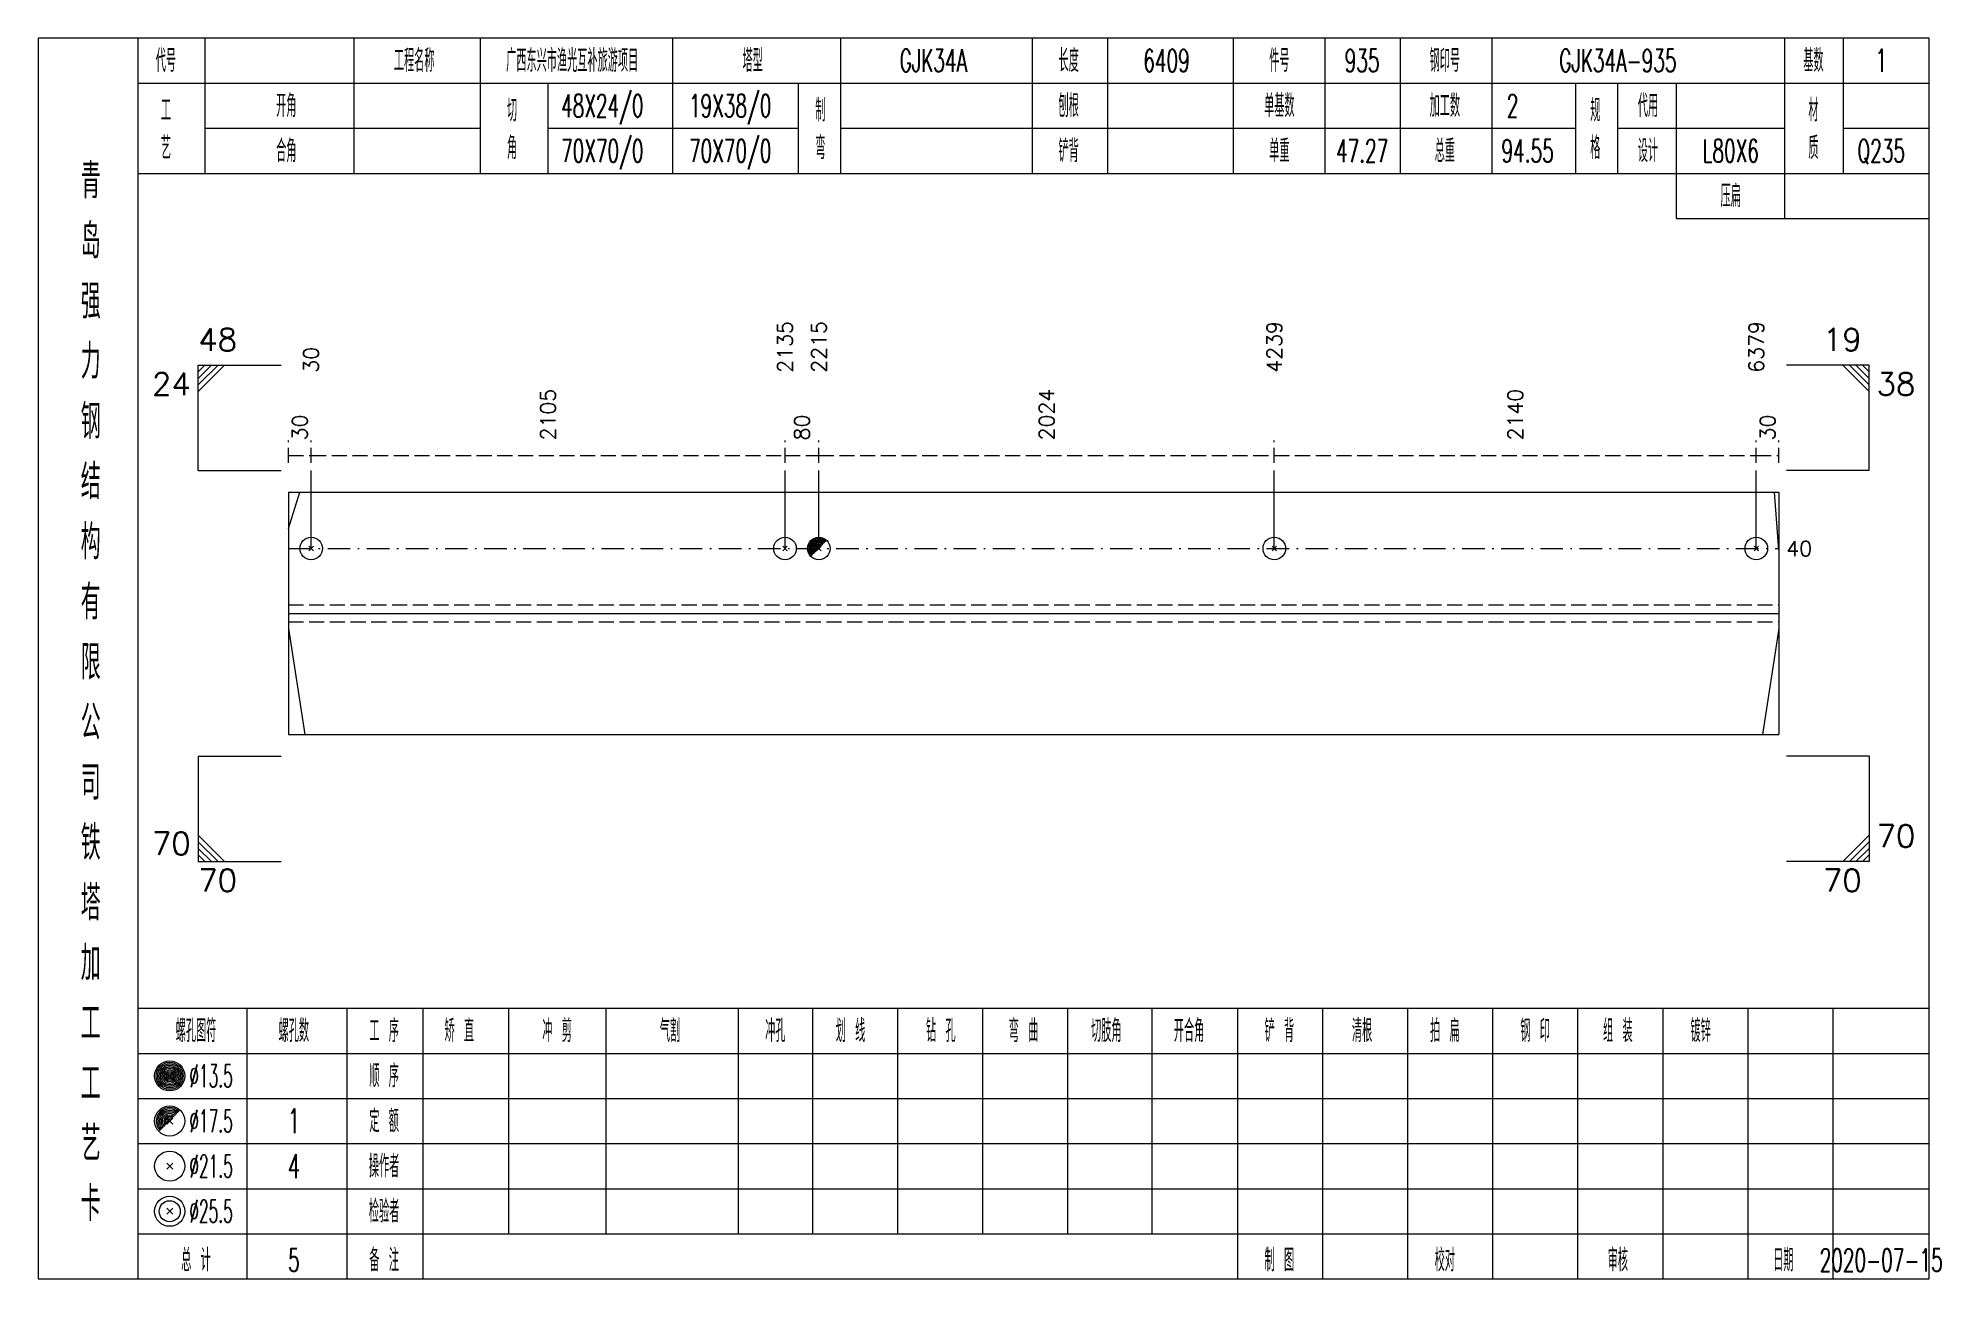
# Model space of a CAD drawing. Extents: x 0 to 2606, y -377 to 6479.
# Drawn here: x 784.2 to 1037.1, y 2100 to 2265 of the extents above; entities that cross this region are included whole.
import ezdxf
from ezdxf.enums import TextEntityAlignment as Align

# ---------------------------------------------------------------- set-up
doc = ezdxf.new("R2010")
doc.units = 0
doc.header["$MEASUREMENT"] = 0
doc.linetypes.add('一点画线', pattern=[5.2, 3, -1, 0.2, -1])
doc.linetypes.add('虚线', pattern=[2.75, 2, -0.75])
doc.layers.get('0').update_dxf_attribs({"linetype": 'CONTINUOUS', "lineweight": 25})
doc.layers.add('1', color=7, linetype='CONTINUOUS', lineweight=25)
doc.layers.add('4', color=7, linetype='CONTINUOUS', lineweight=25)
doc.styles.get("Standard").update_dxf_attribs({"font": 'simplex.shx', "width": 0.7, "height": 3, "bigfont": 'gbhzfs.shx'})

msp = doc.modelspace()

# ---------------------------------------------------------------- texts
at = {"color": 7, "linetype": 'Continuous', "lineweight": 13}
for s, p in [('48', (805.5, 2222.5)), ('70', (1028.6, 2156.5))]:
    msp.add_text(s, height=3, dxfattribs=at).set_placement(p, align=Align.BOTTOM_LEFT)
for s, p in [('2135', (883.49, 2220.5)), ('2215', (887.99, 2220.5)), ('4239', (948.53, 2220.5)), ('6379', (1012.6, 2220.5)), ('30', (820.5, 2220.5))]:
    msp.add_text(s, height=2, rotation=90, dxfattribs=at).set_placement(p, align=Align.MIDDLE_LEFT)
for s, p in [('19', (1026.6, 2222.5)), ('70', (804.5, 2155.5))]:
    msp.add_text(s, height=3, dxfattribs=at).set_placement(p, align=Align.BOTTOM_RIGHT)
for s, p in [('24', (804.5, 2220.5)), ('70', (1026.6, 2154.5))]:
    msp.add_text(s, height=3, dxfattribs=at).set_placement(p, align=Align.TOP_RIGHT)
for s, p in [('38', (1028.6, 2220.5)), ('70', (805.5, 2154.5))]:
    msp.add_text(s, height=3, dxfattribs=at).set_placement(p, align=Align.TOP_LEFT)
at = {"color": 8, "linetype": 'Continuous', "lineweight": 9}
for s, p in [('2105', (852, 2211.5)), ('2024', (918.26, 2211.5)), ('2140', (980.56, 2211.5)), ('30', (819, 2211.5)), ('80', (885.74, 2211.5)), ('30', (1014.1, 2211.5))]:
    msp.add_text(s, height=2, rotation=90, dxfattribs=at).set_placement(p, align=Align.MIDDLE_LEFT)
at = {"color": 7, "linetype": 'Continuous', "lineweight": 13}
msp.add_text('40', height=2, dxfattribs=at).set_placement((1016.6, 2197.12), align=Align.MIDDLE_LEFT)
at = {"layer": '4', "color": 1, "linetype": 'Continuous', "lineweight": 13}
for s, height, width, p in [('代号', 3, 0.6, (801.2, 2262)), ('工程名称', 3, 0.6, (834.2, 2262)), ('广西东兴市渔光互补旅游项目', 3, 0.6, (855.2, 2262)), ('塔型', 3, 0.6, (879.2, 2262)), ('GJK34A', 3, 0.6, (903.2, 2262)), ('长度', 3, 0.6, (921.2, 2262)), ('6409', 3, 0.6, (934.2, 2262)), ('件号', 3, 0.6, (949.2, 2262)), ('935', 3, 0.6, (960.2, 2262)), ('钢印号', 3, 0.6, (971.2, 2262)), ('GJK34A-935', 3, 0.6, (994.2, 2262)), ('基数', 3, 0.6, (1020.2, 2262)), ('1', 3, 0.6, (1029.2, 2262)), ('工', 3, 0.6, (801.2, 2255.4)), ('开角', 3, 0.6, (817.2, 2256)), ('切', 3, 0.6, (847.2, 2255.4)), ('48X24/0', 3, 0.6, (859.2, 2256)), ('19X38/0', 3, 0.6, (876.2, 2256)), ('制', 3, 0.6, (888.2, 2255.4)), ('刨根', 3, 0.6, (921.2, 2256)), ('单基数', 3, 0.6, (949.2, 2256)), ('加工数', 3, 0.6, (971.2, 2256)), ('2', 3, 0.6, (980.2, 2256)), ('规', 3, 0.6, (991.2, 2255.4)), ('代用', 3, 0.6, (998.2, 2256)), ('材', 3, 0.6, (1020.2, 2255.4)), ('艺', 3, 0.6, (801.2, 2250.4)), ('合角', 3, 0.6, (817.2, 2250)), ('角', 3, 0.6, (847.2, 2250.4)), ('70X70/0', 3, 0.6, (859.2, 2250)), ('70X70/0', 3, 0.6, (876.2, 2250)), ('弯', 3, 0.6, (888.2, 2250.4)), ('铲背', 3, 0.6, (921.2, 2250)), ('单重', 3, 0.6, (949.2, 2250)), ('47.27', 3, 0.6, (960.2, 2250)), ('总重', 3, 0.6, (971.2, 2250)), ('94.55', 3, 0.6, (982.2, 2250)), ('格', 3, 0.6, (991.2, 2250.4)), ('设计', 3, 0.6, (998.2, 2250)), ('L80X6', 3, 0.6, (1009.2, 2250)), ('质', 3, 0.6, (1020.2, 2250.4)), ('Q235', 3, 0.6, (1029.2, 2250)), ('青', 4.6, 0.8, (791.2, 2246)), ('压扁', 3, 0.6, (1009.2, 2244)), ('岛', 4.6, 0.8, (791.2, 2238)), ('强', 4.6, 0.8, (791.2, 2230)), ('力', 4.6, 0.8, (791.2, 2222)), ('钢', 4.6, 0.8, (791.2, 2214)), ('结', 4.6, 0.8, (791.2, 2206)), ('构', 4.6, 0.8, (791.2, 2198)), ('有', 4.6, 0.8, (791.2, 2190)), ('限', 4.6, 0.8, (791.2, 2182)), ('公', 4.6, 0.8, (791.2, 2174)), ('司', 4.6, 0.8, (791.2, 2166)), ('铁', 4.6, 0.8, (791.2, 2158)), ('塔', 4.6, 0.8, (791.2, 2150)), ('加', 4.6, 0.8, (791.2, 2142)), ('工', 4.6, 0.8, (791.2, 2134)), ('螺孔图符', 3, 0.6, (805.2, 2133)), ('螺孔数', 3, 0.6, (818.2, 2133)), ('工 序', 3, 0.6, (830.2, 2133)), ('矫 直', 3, 0.6, (840.2, 2133)), ('冲 剪', 3, 0.6, (853.2, 2133)), ('气割', 3, 0.6, (868.2, 2133)), ('冲孔', 3, 0.6, (882.2, 2133)), ('划 线', 3, 0.6, (892.2, 2133)), ('钻 孔', 3, 0.6, (904.2, 2133)), ('弯 曲', 3, 0.6, (915.2, 2133)), ('切肢角', 3, 0.6, (926.2, 2133)), ('开合角', 3, 0.6, (937.2, 2133)), ('铲 背', 3, 0.6, (949.2, 2133)), ('清根', 3, 0.6, (960.2, 2133)), ('拍 扁', 3, 0.6, (971.2, 2133)), ('钢 印', 3, 0.6, (983.2, 2133)), ('组 装', 3, 0.6, (994.2, 2133)), ('镀锌', 3, 0.6, (1005.2, 2133)), ('工', 4.6, 0.8, (791.2, 2126)), ('%%C13.5', 3, 0.5, (807.2, 2127)), ('顺 序', 3, 0.6, (830.2, 2127)), ('%%C17.5', 3, 0.5, (807.2, 2121)), ('1', 3.2, 0.6, (818.2, 2121)), ('定 额', 3, 0.6, (830.2, 2121)), ('艺', 4.6, 0.8, (791.2, 2118)), ('%%C21.5', 3, 0.5, (807.2, 2115)), ('4', 3.2, 0.6, (818.2, 2115)), ('操作者', 3, 0.6, (830.2, 2115)), ('卡', 4.6, 0.8, (791.2, 2110)), ('%%C25.5', 3, 0.5, (807.2, 2109)), ('检验者', 3, 0.6, (830.2, 2109)), ('总 计', 3, 0.6, (805.2, 2102.5)), ('5', 3, 0.6, (818.2, 2102.5)), ('备 注', 3, 0.6, (830.2, 2102.5)), ('制 图', 3, 0.6, (949.2, 2102.5)), ('校对', 3, 0.6, (971.2, 2102.5)), ('审核', 3, 0.6, (994.2, 2102.5)), ('日期', 3, 0.6, (1016.2, 2102.5)), ('2020-07-15', 3, 0.6, (1029.2, 2102.5))]:
    msp.add_text(s, height=height, dxfattribs=dict(at, width=width)).set_placement(p, align=Align.MIDDLE_CENTER)

# ---------------------------------------------------------------- linework, layer by layer
at = {"color": 7, "linetype": 'Continuous', "lineweight": 13}
for p, q in [((805.5, 2221.5), (816.5, 2221.5)), ((805.5, 2207.5), (805.5, 2221.5)), ((806.38, 2221.5), (805.5, 2220.62)), ((807.25, 2221.5), (805.5, 2219.75)), ((808.12, 2221.5), (805.5, 2218.88)), ((809, 2221.5), (805.5, 2218)), ((1027.6, 2221.5), (1016.6, 2221.5)), ((1024.1, 2221.5), (1027.6, 2218)), ((1024.97, 2221.5), (1027.6, 2218.88)), ((1025.85, 2221.5), (1027.6, 2219.75)), ((1026.72, 2221.5), (1027.6, 2220.62)), ((1027.6, 2207.5), (1027.6, 2221.5)), ((805.5, 2207.5), (816.5, 2207.5)), ((820.5, 2197.12), (820.5, 2207.5)), ((883.49, 2197.12), (883.49, 2207.5)), ((887.99, 2197.12), (887.99, 2207.5)), ((948.53, 2197.12), (948.53, 2207.5)), ((1012.6, 2197.12), (1012.6, 2207.5)), ((1027.6, 2207.5), (1016.6, 2207.5)), ((817.5, 2199.79), (818.98, 2204.62)), ((1015.6, 2196.97), (1015.01, 2204.62)), ((820.2, 2196.82), (820.8, 2197.43)), ((820.8, 2196.82), (820.2, 2197.43)), ((883.19, 2196.82), (883.79, 2197.43)), ((883.79, 2196.82), (883.19, 2197.43)), ((948.23, 2196.82), (948.83, 2197.43)), ((948.83, 2196.82), (948.23, 2197.43)), ((1012.3, 2196.82), (1012.9, 2197.43)), ((1012.9, 2196.82), (1012.3, 2197.43)), ((817.5, 2186.48), (819.66, 2172.38)), ((1015.6, 2186.48), (1013.44, 2172.38)), ((805.5, 2169.5), (816.5, 2169.5)), ((805.5, 2169.5), (805.5, 2155.5)), ((1027.6, 2169.5), (1016.6, 2169.5)), ((1027.6, 2169.5), (1027.6, 2155.5)), ((809, 2155.5), (805.5, 2159)), ((808.12, 2155.5), (805.5, 2158.12)), ((1024.1, 2155.5), (1027.6, 2159)), ((1024.97, 2155.5), (1027.6, 2158.12)), ((807.25, 2155.5), (805.5, 2157.25)), ((806.38, 2155.5), (805.5, 2156.38)), ((805.5, 2155.5), (816.5, 2155.5)), ((1027.6, 2155.5), (1016.6, 2155.5)), ((1025.85, 2155.5), (1027.6, 2157.25)), ((1026.72, 2155.5), (1027.6, 2156.38))]:
    msp.add_line(p, q, dxfattribs=at)
at = {"color": 8, "linetype": '虚线', "lineweight": 9}
for p, q in [((817.5, 2208.5), (817.5, 2211.5)), ((820.5, 2208.5), (820.5, 2211.5)), ((820.5, 2208.5), (820.5, 2211.5)), ((883.49, 2208.5), (883.49, 2211.5)), ((883.49, 2208.5), (883.49, 2211.5)), ((887.99, 2208.5), (887.99, 2211.5)), ((887.99, 2208.5), (887.99, 2211.5)), ((948.53, 2208.5), (948.53, 2211.5)), ((948.53, 2208.5), (948.53, 2211.5)), ((1012.6, 2208.5), (1012.6, 2211.5)), ((1012.6, 2208.5), (1012.6, 2211.5)), ((1015.6, 2208.5), (1015.6, 2211.5)), ((817.5, 2209.5), (820.5, 2209.5)), ((820.5, 2209.5), (883.49, 2209.5)), ((883.49, 2209.5), (887.99, 2209.5)), ((887.99, 2209.5), (948.53, 2209.5)), ((948.53, 2209.5), (1012.6, 2209.5)), ((1012.6, 2209.5), (1015.6, 2209.5))]:
    msp.add_line(p, q, dxfattribs=at)
at = {"color": 7, "linetype": 'Continuous', "lineweight": 18}
for p, q in [((817.5, 2204.62), (817.5, 2172.38)), ((817.5, 2204.62), (1015.6, 2204.62)), ((1015.6, 2204.62), (1015.6, 2172.38)), ((817.5, 2188.5), (1015.6, 2188.5))]:
    msp.add_line(p, q, dxfattribs=at)
at = {"color": 3, "linetype": '一点画线', "lineweight": 13}
msp.add_line((817.5, 2197.12), (1015.6, 2197.12), dxfattribs=at)
at = {"color": 7, "linetype": 'Continuous', "lineweight": 0}
for p, q in [((887.69, 2196.82), (888.29, 2197.43)), ((887.69, 2197.43), (888.29, 2196.82))]:
    msp.add_line(p, q, dxfattribs=at)
at = {"color": 1, "linetype": '虚线', "lineweight": 18}
for p, q in [((817.5, 2189.62), (1015.6, 2189.62)), ((817.5, 2187.38), (1015.6, 2187.38))]:
    msp.add_line(p, q, dxfattribs=at)
at = {"color": 7, "linetype": 'Continuous', "lineweight": 13}
for centre in [(820.5, 2197.12), (883.49, 2197.12), (887.99, 2197.12), (948.53, 2197.12), (1012.6, 2197.12)]:
    msp.add_circle(centre, 1.5, dxfattribs=at)
for radius in [1.35, 1.2, 1.05, 0.9, 0.75, 0.6, 0.45, 0.3, 0.15]:
    msp.add_arc((887.99, 2197.12), radius, 45, 225, dxfattribs=at)
at = {"layer": '1', "color": 7, "linetype": 'Continuous', "lineweight": 18}
msp.add_line((817.5, 2172.38), (1015.6, 2172.38), dxfattribs=at)
at = {"layer": '4', "color": 1, "linetype": 'Continuous', "lineweight": 18}
for p, q in [((797.5, 2100), (797.5, 2265)), ((806.4, 2247), (806.4, 2265)), ((826.2, 2247), (826.2, 2265)), ((843, 2247), (843, 2265)), ((868.6, 2247), (868.6, 2265)), ((890.9, 2247), (890.9, 2265)), ((916.4, 2247), (916.4, 2265)), ((926.4, 2247), (926.4, 2265)), ((943.1, 2247), (943.1, 2265)), ((955.3, 2247), (955.3, 2265)), ((965.3, 2247), (965.3, 2265)), ((977.5, 2247), (977.5, 2265)), ((1016.4, 2241), (1016.4, 2265)), ((1024.2, 2247), (1024.2, 2265)), ((797.5, 2259), (1035.6, 2259)), ((852, 2247), (852, 2259)), ((885.3, 2247), (885.3, 2259)), ((988.6, 2247), (988.6, 2259)), ((994.2, 2247), (994.2, 2259)), ((1002, 2241), (1002, 2259)), ((806.4, 2253), (843, 2253)), ((852, 2253), (885.3, 2253)), ((890.9, 2253), (988.6, 2253)), ((994.2, 2253), (1016.4, 2253)), ((1024.2, 2253), (1035.6, 2253)), ((797.5, 2247), (1035.6, 2247)), ((1002, 2241), (1035.6, 2241)), ((797.5, 2136), (1035.6, 2136)), ((812, 2100), (812, 2136)), ((825.3, 2100), (825.3, 2136)), ((835.4, 2100), (835.4, 2136)), ((846.8, 2106), (846.8, 2136)), ((859.7, 2106), (859.7, 2136)), ((877.3, 2106), (877.3, 2136)), ((887.2, 2106), (887.2, 2136)), ((898.5, 2106), (898.5, 2136)), ((909.8, 2106), (909.8, 2136)), ((921.1, 2106), (921.1, 2136)), ((932.3, 2106), (932.3, 2136)), ((943.7, 2106), (943.7, 2136)), ((955, 2106), (955, 2136)), ((966.3, 2106), (966.3, 2136)), ((977.6, 2106), (977.6, 2136)), ((988.9, 2106), (988.9, 2136)), ((1000.2, 2106), (1000.2, 2136)), ((1011.5, 2106), (1011.5, 2136)), ((1022.8, 2106), (1022.8, 2136)), ((797.5, 2130), (1035.6, 2130)), ((797.5, 2124), (1035.6, 2124)), ((797.5, 2118), (1035.6, 2118)), ((797.5, 2112), (1035.6, 2112)), ((797.5, 2106), (1035.6, 2106)), ((943.7, 2100), (943.7, 2106)), ((955, 2100), (955, 2106)), ((966.3, 2100), (966.3, 2106)), ((977.6, 2100), (977.6, 2106)), ((988.9, 2100), (988.9, 2106)), ((1000.2, 2100), (1000.2, 2106)), ((1011.5, 2100), (1011.5, 2106)), ((1022.8, 2100), (1022.8, 2106))]:
    msp.add_line(p, q, dxfattribs=at)
at = {"layer": '4', "color": 7, "linetype": 'Continuous', "lineweight": 13}
for p, q in [((801.5, 2126.8), (801.9, 2127.2)), ((801.9, 2126.8), (801.5, 2127.2)), ((801.3, 2114.6), (802.1, 2115.4)), ((802.1, 2114.6), (801.3, 2115.4)), ((801.3, 2108.6), (802.1, 2109.4)), ((802.1, 2108.6), (801.3, 2109.4))]:
    msp.add_line(p, q, dxfattribs=at)
at = {"layer": '4', "color": 7, "linetype": 'Continuous', "lineweight": 0}
for p, q in [((801.3, 2120.6), (802.1, 2121.4)), ((801.3, 2121.4), (802.1, 2120.6))]:
    msp.add_line(p, q, dxfattribs=at)
at = {"layer": '4', "color": 1, "linetype": 'Continuous', "lineweight": 18}
msp.add_lwpolyline([(784.2, 2265), (784.2, 2100), (1035.6, 2100), (1035.6, 2265)], close=True, dxfattribs=at)
at = {"layer": '4', "color": 7, "linetype": 'Continuous', "lineweight": 13}
for centre, radius in [((801.7, 2127), 2), ((801.7, 2127), 1.8), ((801.7, 2127), 1.6), ((801.7, 2127), 1.4), ((801.7, 2127), 1.2), ((801.7, 2127), 1), ((801.7, 2127), 0.8), ((801.7, 2127), 0.6), ((801.7, 2127), 0.4), ((801.7, 2127), 0.2), ((801.7, 2121), 2), ((801.7, 2115), 2), ((801.7, 2109), 2), ((801.7, 2109), 1.4)]:
    msp.add_circle(centre, radius, dxfattribs=at)
for radius in [1.8, 1.6, 1.4, 1.2, 1, 0.8, 0.6, 0.4, 0.2]:
    msp.add_arc((801.7, 2121), radius, 45, 225, dxfattribs=at)

msp.set_redraw_order([(e.dxf.handle, doc.entitydb.next_handle()) for e in msp.query("TEXT MTEXT ATTDEF DIMENSION ARC_DIMENSION")])  # texts and dimensions are drawn at this point

doc.saveas('drawing.dxf')
